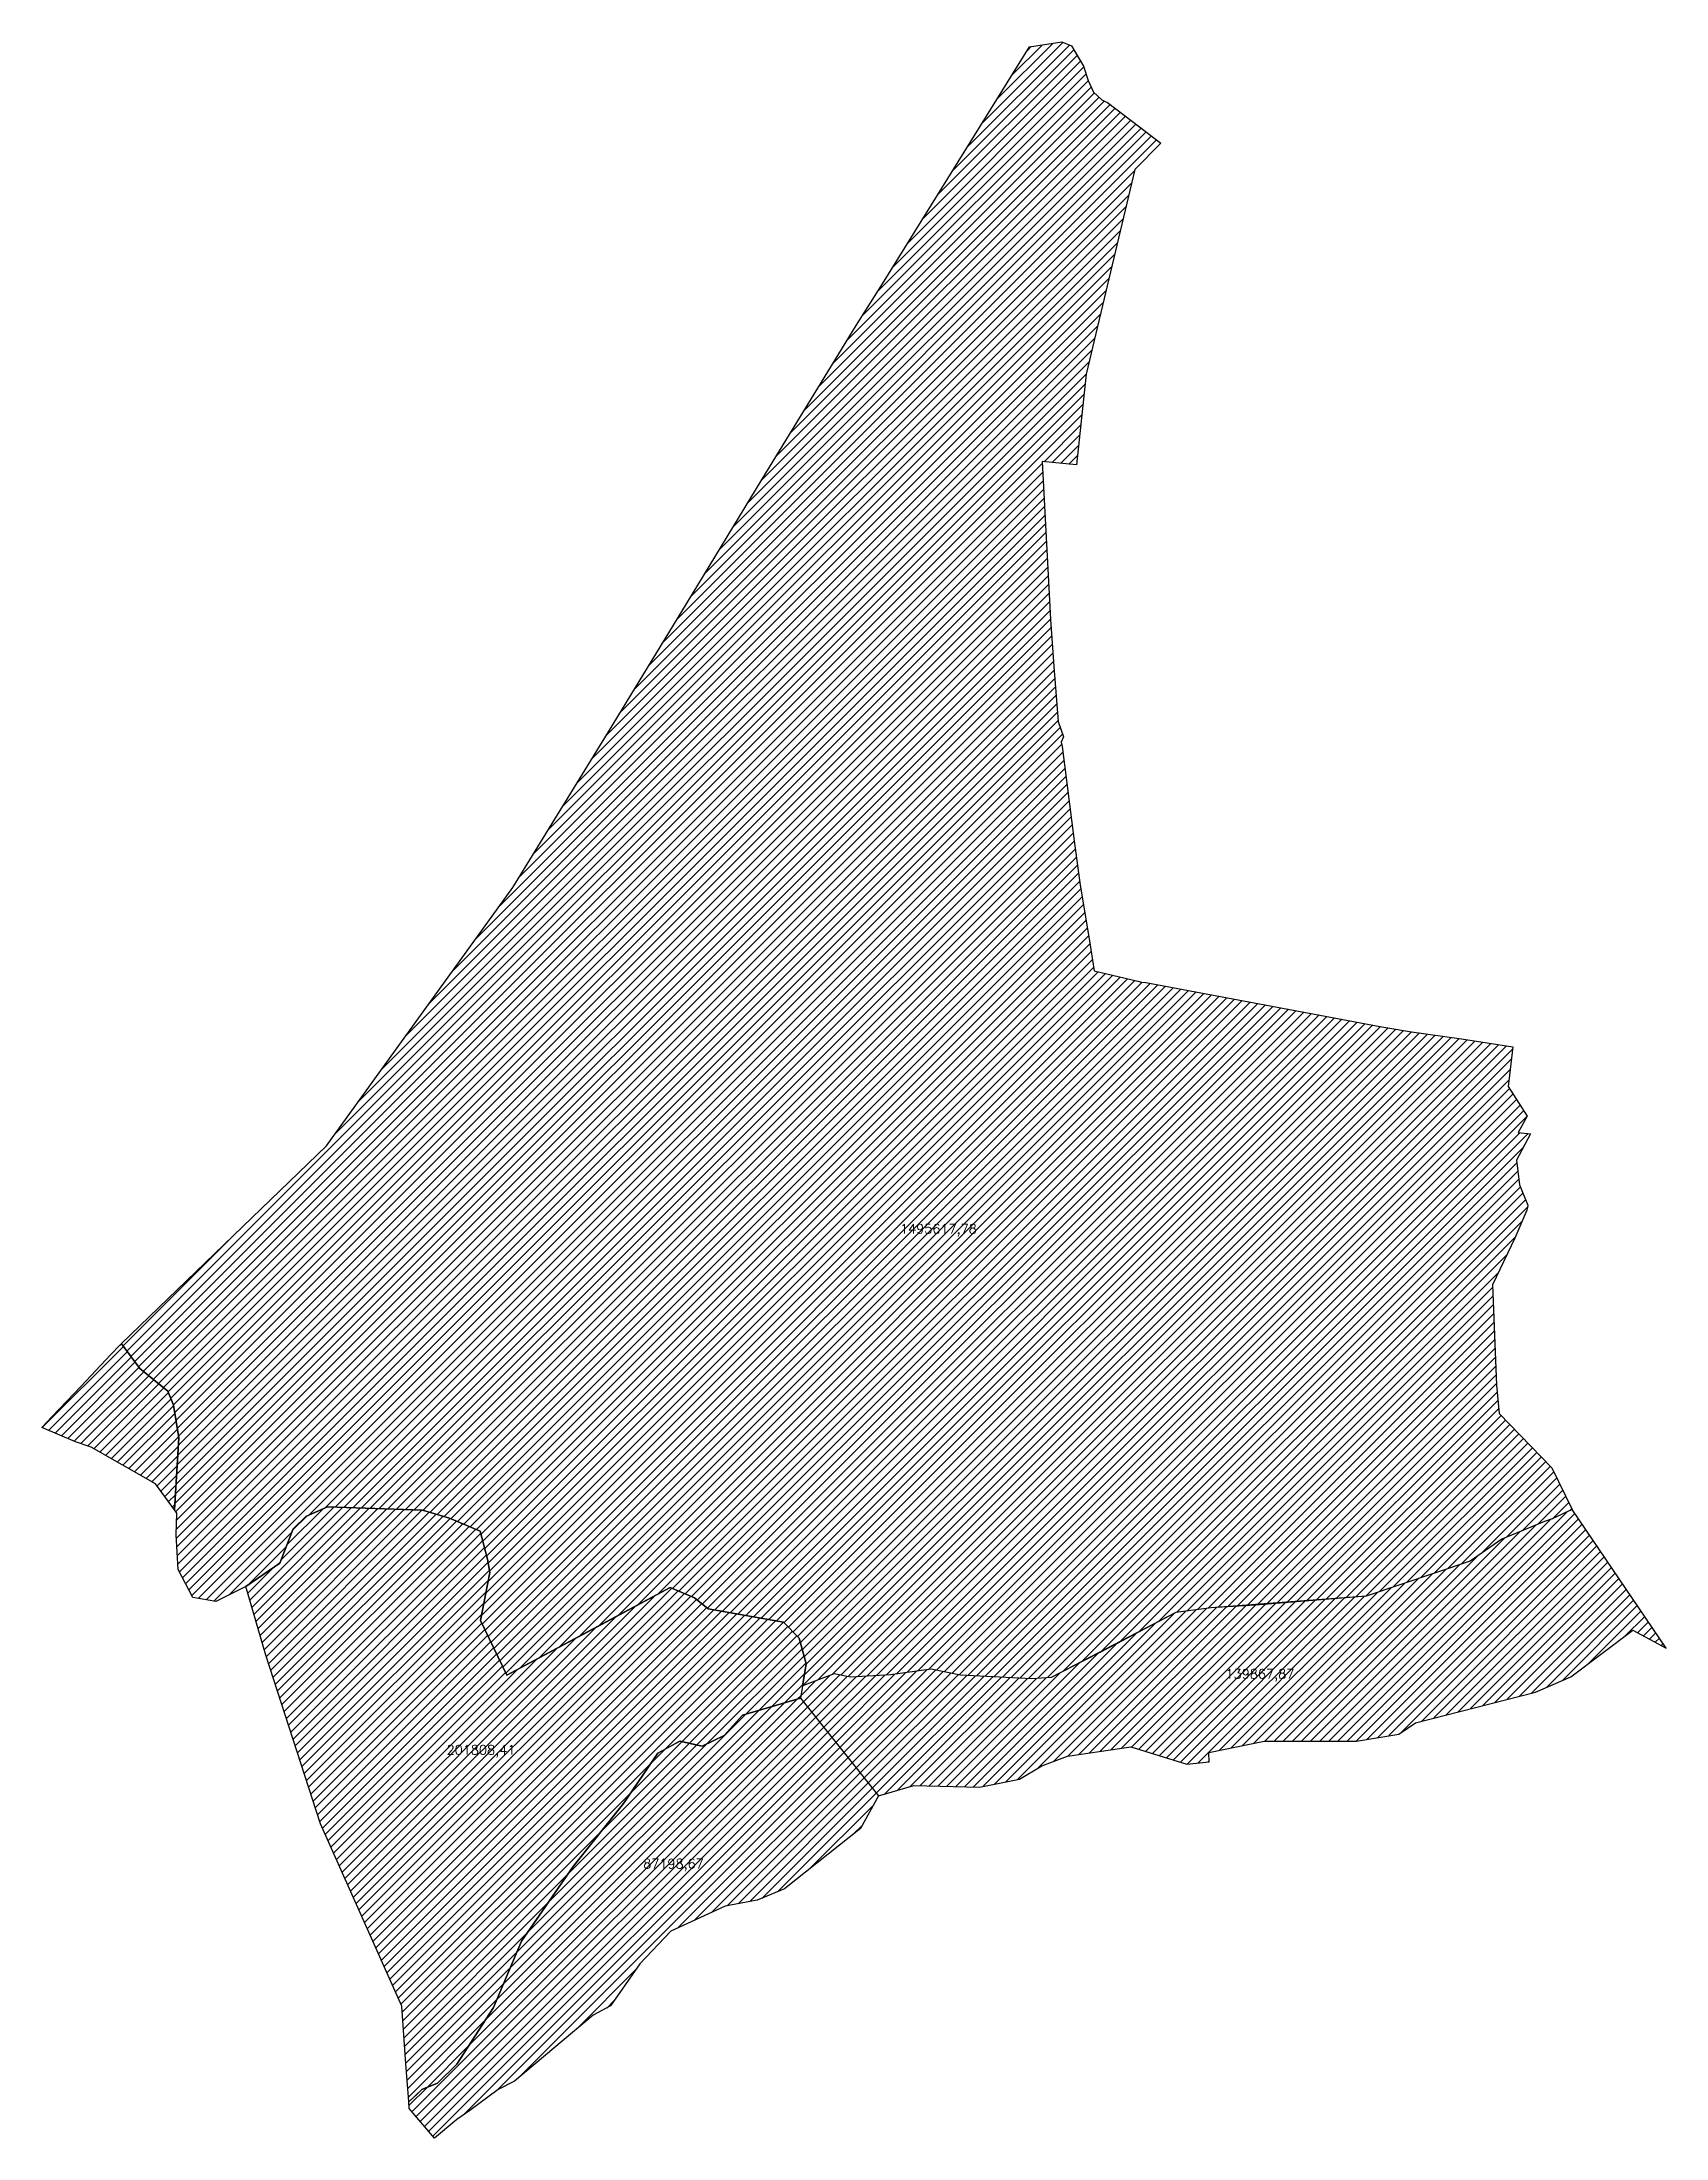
# Model space of a CAD drawing. Extents: x 14987 to 28539, y 5455 to 9112.
# Drawn here: x 20691 to 22583, y 5606 to 8049 of the extents above; entities that cross this region are included whole.
import ezdxf
from ezdxf.enums import TextEntityAlignment as Align

# ---------------------------------------------------------------- set-up
doc = ezdxf.new("R2010")
doc.units = 0
doc.header["$LTSCALE"] = 10
doc.header["$MEASUREMENT"] = 0
doc.layers.add('COORDENADAS', color=1, linetype='Continuous')
doc.layers.add('HOJA', color=8, linetype='Continuous')
doc.styles.add('textstyle4', font='')
doc.styles.get('textstyle4').set_extended_font_data('simplex')

msp = doc.modelspace()

# ---------------------------------------------------------------- texts
at = {"layer": 'COORDENADAS', "color": 1, "true_color": 0xe60000, "style": 'textstyle4'}
msp.add_text('1495617,78', height=11, dxfattribs=at).set_placement((21735.5, 6660), align=Align.CENTER)
at = {"layer": 'COORDENADAS', "color": 30, "true_color": 0xff962e, "style": 'textstyle4'}
msp.add_text('139867,87', height=11, dxfattribs=at).set_placement((22110.1, 6141.2), align=Align.CENTER)
at = {"layer": 'COORDENADAS', "color": 150, "true_color": 0x0075eb, "style": 'textstyle4'}
msp.add_text('201808,41', height=11, dxfattribs=at).set_placement((21202.5, 6052.6), align=Align.CENTER)
at = {"layer": 'COORDENADAS', "color": 116, "true_color": 0x00753b, "style": 'textstyle4'}
msp.add_text('87198,67', height=11, dxfattribs=at).set_placement((21426.8, 5920), align=Align.CENTER)

# ---------------------------------------------------------------- hatches: boundary and pattern name
at = {"layer": 'COORDENADAS', "true_color": 0xe60000, "transparency": 33554687}
h = msp.add_hatch(dxfattribs=at)
h.set_pattern_fill('LINE', color=1, scale=60, angle=45, style=0, pattern_type=0)
h.set_pattern_definition([(45, (2133.2714, -4e-09), (-5.3033009, 5.3033009), [])])
h.paths.add_polyline_path([(20783.5, 6531.3), (20783.3, 6531.5), (21022.4, 6762), (21239.7, 7063.1), (21346.8, 7237.8), (21441.9, 7393.9), (21530.3, 7539), (21639.6, 7718.3), (21670.2, 7766.8), (21841.7, 8042.9), (21879.4, 8048.7), (21890.6, 8044.1), (21904.7, 8020.4), (21909.9, 8003.8), (21916, 7990.1), (21925.8, 7981.4), (21929.7, 7979.2), (21932.6, 7978.3), (21969.9, 7949.7), (21994.6, 7930.8), (21964.2, 7900), (21907.8, 7661.6), (21896.3, 7556), (21896.3, 7555.7), (21856.4, 7559.7), (21866.1, 7375.5), (21869.9, 7320.8), (21875.1, 7256.8), (21881.2, 7238.9), (21878.4, 7232.5), (21879.6, 7227.6), (21893.6, 7117.5), (21900.8, 7065.9), (21911.1, 7003.2), (21917.1, 6966.1), (21967.7, 6953.9), (21972.2, 6952.8), (21977.3, 6952.4), (22173.7, 6915.7), (22212.9, 6908.3), (22249.9, 6901.4), (22256.7, 6900.2), (22286.7, 6895.1), (22344.8, 6886.7), (22404.6, 6877.7), (22399.5, 6831.2), (22421.3, 6796.8), (22411.1, 6777.6), (22425.2, 6776.1), (22409, 6745.6), (22412.7, 6716.6), (22422.2, 6692.9), (22422, 6690.4), (22421.1, 6687.3), (22407.2, 6654.4), (22380.9, 6600), (22385.7, 6483), (22388.8, 6450.2), (22450.3, 6386.9), (22473.9, 6338.4), (22465.5, 6334.5), (22462.2, 6332.9), (22450.6, 6327.4), (22441.6, 6324.3), (22392, 6303.6), (22354.9, 6278.1), (22233.8, 6237.1), (22104.9, 6226.8), (22053.1, 6223.5), (22012.1, 6218.4), (21934.7, 6177.3), (21867, 6142.6), (21844.4, 6141.1), (21761.2, 6145.3), (21727, 6152.1), (21679.8, 6145.5), (21632.9, 6143), (21614.1, 6146.8), (21577.3, 6132.9), (21581.3, 6158.4), (21573.2, 6188.5), (21555.1, 6207.1), (21467.3, 6222.5), (21451.2, 6235.3), (21423, 6247.5), (21232.5, 6145.1), (21201.8, 6209), (21212.8, 6264.9), (21210.3, 6280.2), (21201.7, 6313), (21166, 6328.2), (21134.5, 6337.4), (21023.6, 6341.5), (20998.5, 6330.1), (20983.8, 6315.6), (20968.2, 6275.8), (20928.7, 6248.4), (20916.9, 6242.6), (20910, 6239.1), (20893.7, 6231.1), (20866.9, 6235.7), (20849.6, 6268.5), (20847.5, 6308.9), (20848.3, 6333.9), (20845.5, 6337.8), (20850.3, 6421.8), (20844.4, 6459.9), (20837.7, 6476.2), (20804.9, 6502.5), (20783.5, 6531.3), (20783.3, 6531.5)], flags=0)
at = {"layer": 'COORDENADAS', "true_color": 0x0075eb, "transparency": 33554687}
h = msp.add_hatch(dxfattribs=at)
h.set_pattern_fill('LINE', color=150, scale=60, angle=45, style=0, pattern_type=0)
h.set_pattern_definition([(45, (-2299.249, 2e-12), (-5.3033009, 5.3033009), [])])
h.paths.add_polyline_path([(20782.1, 6530.3), (20783.5, 6531.3), (20804.9, 6502.5), (20837.7, 6476.2), (20844.4, 6459.9), (20850.3, 6421.8), (20845.5, 6337.8), (20823.4, 6368.2), (20748.3, 6410.8), (20729.9, 6417.3), (20691, 6433.9), (20702.6, 6446.3), (20736.6, 6482.2), (20771, 6518.5)], flags=0)
h = msp.add_hatch(dxfattribs=at)
h.set_pattern_fill('LINE', color=150, scale=60, angle=45, style=0, pattern_type=0)
h.paths.add_polyline_path([(20928.7, 6248.4), (20968.2, 6275.8), (20983.8, 6315.6), (20998.5, 6330.1), (21023.6, 6341.5), (21134.5, 6337.4), (21166, 6328.2), (21201.7, 6313), (21210.3, 6280.2), (21212.8, 6264.9), (21201.8, 6209), (21232.5, 6145.1), (21353.9, 6209.9), (21423, 6247.5), (21451.2, 6235.3), (21467.3, 6222.5), (21555.1, 6207.1), (21573.2, 6188.5), (21581.3, 6158.4), (21574.9, 6118.4), (21507.1, 6098.5), (21485.8, 6075), (21460.2, 6062.5), (21434.6, 6068.1), (21408.4, 6054.4), (21368.7, 5995.5), (21309.9, 5922.2), (21249.7, 5835.2), (21217.1, 5757.7), (21174.2, 5691.7), (21151.8, 5669.7), (21133.7, 5662.3), (21130.1, 5658.9), (21127.6, 5656.6), (21120, 5649.5), (21118.3, 5647.9), (21117.9, 5653.5), (21115.1, 5692.2), (21110.2, 5759.6), (21015.5, 5971.8), (20952, 6168.7)], flags=0)
at = {"layer": 'COORDENADAS', "true_color": 0xff962e, "transparency": 33554687}
h = msp.add_hatch(dxfattribs=at)
h.set_pattern_fill('LINE', color=30, scale=60, angle=45, style=0, pattern_type=0)
h.paths.add_polyline_path([(21614.1, 6146.8), (21577.3, 6132.9), (21574.9, 6118.4), (21665.6, 6004.6), (21707, 6016.6), (21783.2, 6014.8), (21829.8, 6024.1), (21855.8, 6039.5), (21886, 6050.9), (21959.8, 6061.8), (22024.8, 6041.6), (22050.9, 6044.1), (22050.4, 6055.2), (22115, 6068.2), (22222.6, 6068.4), (22271.8, 6076.6), (22291.2, 6089.8), (22431.3, 6125.5), (22472.4, 6143.3), (22544.7, 6197.5), (22583.3, 6176.8), (22473.9, 6338.4), (22450.6, 6327.4), (22441.6, 6324.3), (22392, 6303.6), (22354.9, 6278.1), (22233.8, 6237.1), (22053.1, 6223.5), (22012.1, 6218.4), (21867, 6142.6), (21844.4, 6141.1), (21761.2, 6145.3), (21727, 6152.1), (21679.8, 6145.5), (21632.9, 6143)], flags=0)
at = {"layer": 'COORDENADAS', "true_color": 0x00753b, "transparency": 33554687}
h = msp.add_hatch(dxfattribs=at)
h.set_pattern_fill('LINE', color=116, scale=60, angle=45, style=0, pattern_type=0)
h.paths.add_polyline_path([(21118.3, 5647.9), (21133.7, 5662.3), (21151.8, 5669.7), (21174.2, 5691.7), (21217.1, 5757.7), (21249.7, 5835.2), (21309.9, 5922.2), (21368.7, 5995.5), (21408.4, 6054.4), (21433.7, 6068.3), (21460.2, 6062.5), (21485.8, 6075), (21507.1, 6098.5), (21574.9, 6118.4), (21665.6, 6004.6), (21644.9, 5966.3), (21556.2, 5896.2), (21524.4, 5882.8), (21487, 5876), (21423.7, 5847), (21387.7, 5808.6), (21353.6, 5759.7), (21333.4, 5749.1), (21241.7, 5672), (21222.4, 5662.2), (21189.6, 5637.7), (21174.4, 5627.5), (21148.4, 5605.7), (21118.8, 5640.2)], flags=0)

# ---------------------------------------------------------------- linework, layer by layer
at = {"layer": 'HOJA'}
for points in [[(20783.5, 6531.3), (20783.3, 6531.5), (21022.4, 6762), (21239.7, 7063.1), (21346.8, 7237.8), (21441.9, 7393.9), (21530.3, 7539), (21639.6, 7718.3), (21670.2, 7766.8), (21841.7, 8042.9), (21879.4, 8048.7), (21890.6, 8044.1), (21904.7, 8020.4), (21909.9, 8003.8), (21916, 7990.1), (21925.8, 7981.4), (21929.7, 7979.2), (21932.6, 7978.3), (21969.9, 7949.7), (21994.6, 7930.8), (21964.2, 7900), (21907.8, 7661.6), (21896.3, 7556), (21896.3, 7555.7), (21856.4, 7559.7), (21866.1, 7375.5), (21869.9, 7320.8), (21875.1, 7256.8), (21881.2, 7238.9), (21878.4, 7232.5), (21879.6, 7227.6), (21893.6, 7117.5), (21900.8, 7065.9), (21911.1, 7003.2), (21917.1, 6966.1), (21967.7, 6953.9), (21972.2, 6952.8), (21977.3, 6952.4), (22173.7, 6915.7), (22212.9, 6908.3), (22249.9, 6901.4), (22256.7, 6900.2), (22286.7, 6895.1), (22344.8, 6886.7), (22404.6, 6877.7), (22399.5, 6831.2), (22421.3, 6796.8), (22411.1, 6777.6), (22425.2, 6776.1), (22409, 6745.6), (22412.7, 6716.6), (22422.2, 6692.9), (22422, 6690.4), (22421.1, 6687.3), (22407.2, 6654.4), (22380.9, 6600), (22385.7, 6483), (22388.8, 6450.2), (22450.3, 6386.9), (22473.9, 6338.4), (22465.5, 6334.5), (22462.2, 6332.9), (22450.6, 6327.4), (22441.6, 6324.3), (22392, 6303.6), (22354.9, 6278.1), (22233.8, 6237.1), (22104.9, 6226.8), (22053.1, 6223.5), (22012.1, 6218.4), (21934.7, 6177.3), (21867, 6142.6), (21844.4, 6141.1), (21761.2, 6145.3), (21727, 6152.1), (21679.8, 6145.5), (21632.9, 6143), (21614.1, 6146.8), (21577.3, 6132.9), (21581.3, 6158.4), (21573.2, 6188.5), (21555.1, 6207.1), (21467.3, 6222.5), (21451.2, 6235.3), (21423, 6247.5), (21232.5, 6145.1), (21201.8, 6209), (21212.8, 6264.9), (21210.3, 6280.2), (21201.7, 6313), (21166, 6328.2), (21134.5, 6337.4), (21023.6, 6341.5), (20998.5, 6330.1), (20983.8, 6315.6), (20968.2, 6275.8), (20928.7, 6248.4), (20916.9, 6242.6), (20910, 6239.1), (20893.7, 6231.1), (20866.9, 6235.7), (20849.6, 6268.5), (20847.5, 6308.9), (20848.3, 6333.9), (20845.5, 6337.8), (20850.3, 6421.8), (20844.4, 6459.9), (20837.7, 6476.2), (20804.9, 6502.5), (20783.5, 6531.3), (20783.3, 6531.5)], [(20782.1, 6530.3), (20783.5, 6531.3), (20804.9, 6502.5), (20837.7, 6476.2), (20844.4, 6459.9), (20850.3, 6421.8), (20845.5, 6337.8), (20823.4, 6368.2), (20748.3, 6410.8), (20729.9, 6417.3), (20691, 6433.9), (20702.6, 6446.3), (20736.6, 6482.2), (20771, 6518.5)], [(21614.1, 6146.8), (21577.3, 6132.9), (21574.9, 6118.4), (21665.6, 6004.6), (21707, 6016.6), (21783.2, 6014.8), (21829.8, 6024.1), (21855.8, 6039.5), (21886, 6050.9), (21959.8, 6061.8), (22024.8, 6041.6), (22050.9, 6044.1), (22050.4, 6055.2), (22115, 6068.2), (22222.6, 6068.4), (22271.8, 6076.6), (22291.2, 6089.8), (22431.3, 6125.5), (22472.4, 6143.3), (22544.7, 6197.5), (22583.3, 6176.8), (22473.9, 6338.4), (22450.6, 6327.4), (22441.6, 6324.3), (22392, 6303.6), (22354.9, 6278.1), (22233.8, 6237.1), (22053.1, 6223.5), (22012.1, 6218.4), (21867, 6142.6), (21844.4, 6141.1), (21761.2, 6145.3), (21727, 6152.1), (21679.8, 6145.5), (21632.9, 6143)], [(21118.3, 5647.9), (21133.7, 5662.3), (21151.8, 5669.7), (21174.2, 5691.7), (21217.1, 5757.7), (21249.7, 5835.2), (21309.9, 5922.2), (21368.7, 5995.5), (21408.4, 6054.4), (21433.7, 6068.3), (21460.2, 6062.5), (21485.8, 6075), (21507.1, 6098.5), (21574.9, 6118.4), (21665.6, 6004.6), (21644.9, 5966.3), (21556.2, 5896.2), (21524.4, 5882.8), (21487, 5876), (21423.7, 5847), (21387.7, 5808.6), (21353.6, 5759.7), (21333.4, 5749.1), (21241.7, 5672), (21222.4, 5662.2), (21189.6, 5637.7), (21174.4, 5627.5), (21148.4, 5605.7), (21118.8, 5640.2)]]:
    msp.add_lwpolyline(points, close=True, dxfattribs=at)
for points in [[(20928.7, 6248.4), (20968.2, 6275.8), (20983.8, 6315.6), (20998.5, 6330.1), (21023.6, 6341.5), (21134.5, 6337.4)], [(20928.7, 6248.4), (20968.2, 6275.8), (20983.8, 6315.6), (20998.5, 6330.1), (21023.6, 6341.5), (21134.5, 6337.4), (21166, 6328.2), (21201.7, 6313), (21210.3, 6280.2), (21212.8, 6264.9), (21201.8, 6209), (21232.5, 6145.1), (21353.9, 6209.9), (21423, 6247.5), (21451.2, 6235.3), (21467.3, 6222.5), (21555.1, 6207.1), (21573.2, 6188.5), (21581.3, 6158.4), (21574.9, 6118.4), (21507.1, 6098.5), (21485.8, 6075), (21460.2, 6062.5), (21434.6, 6068.1), (21408.4, 6054.4), (21368.7, 5995.5), (21309.9, 5922.2), (21249.7, 5835.2), (21217.1, 5757.7), (21174.2, 5691.7), (21151.8, 5669.7), (21133.7, 5662.3), (21130.1, 5658.9), (21127.6, 5656.6), (21120, 5649.5), (21118.3, 5647.9), (21117.9, 5653.5), (21115.1, 5692.2), (21110.2, 5759.6), (21015.5, 5971.8), (20952, 6168.7), (20928.7, 6248.4)]]:
    msp.add_lwpolyline(points, dxfattribs=at)

msp.set_redraw_order([(e.dxf.handle, doc.entitydb.next_handle()) for e in msp.query("TEXT MTEXT ATTDEF DIMENSION ARC_DIMENSION")])  # texts and dimensions are drawn at this point

doc.saveas('drawing.dxf')
